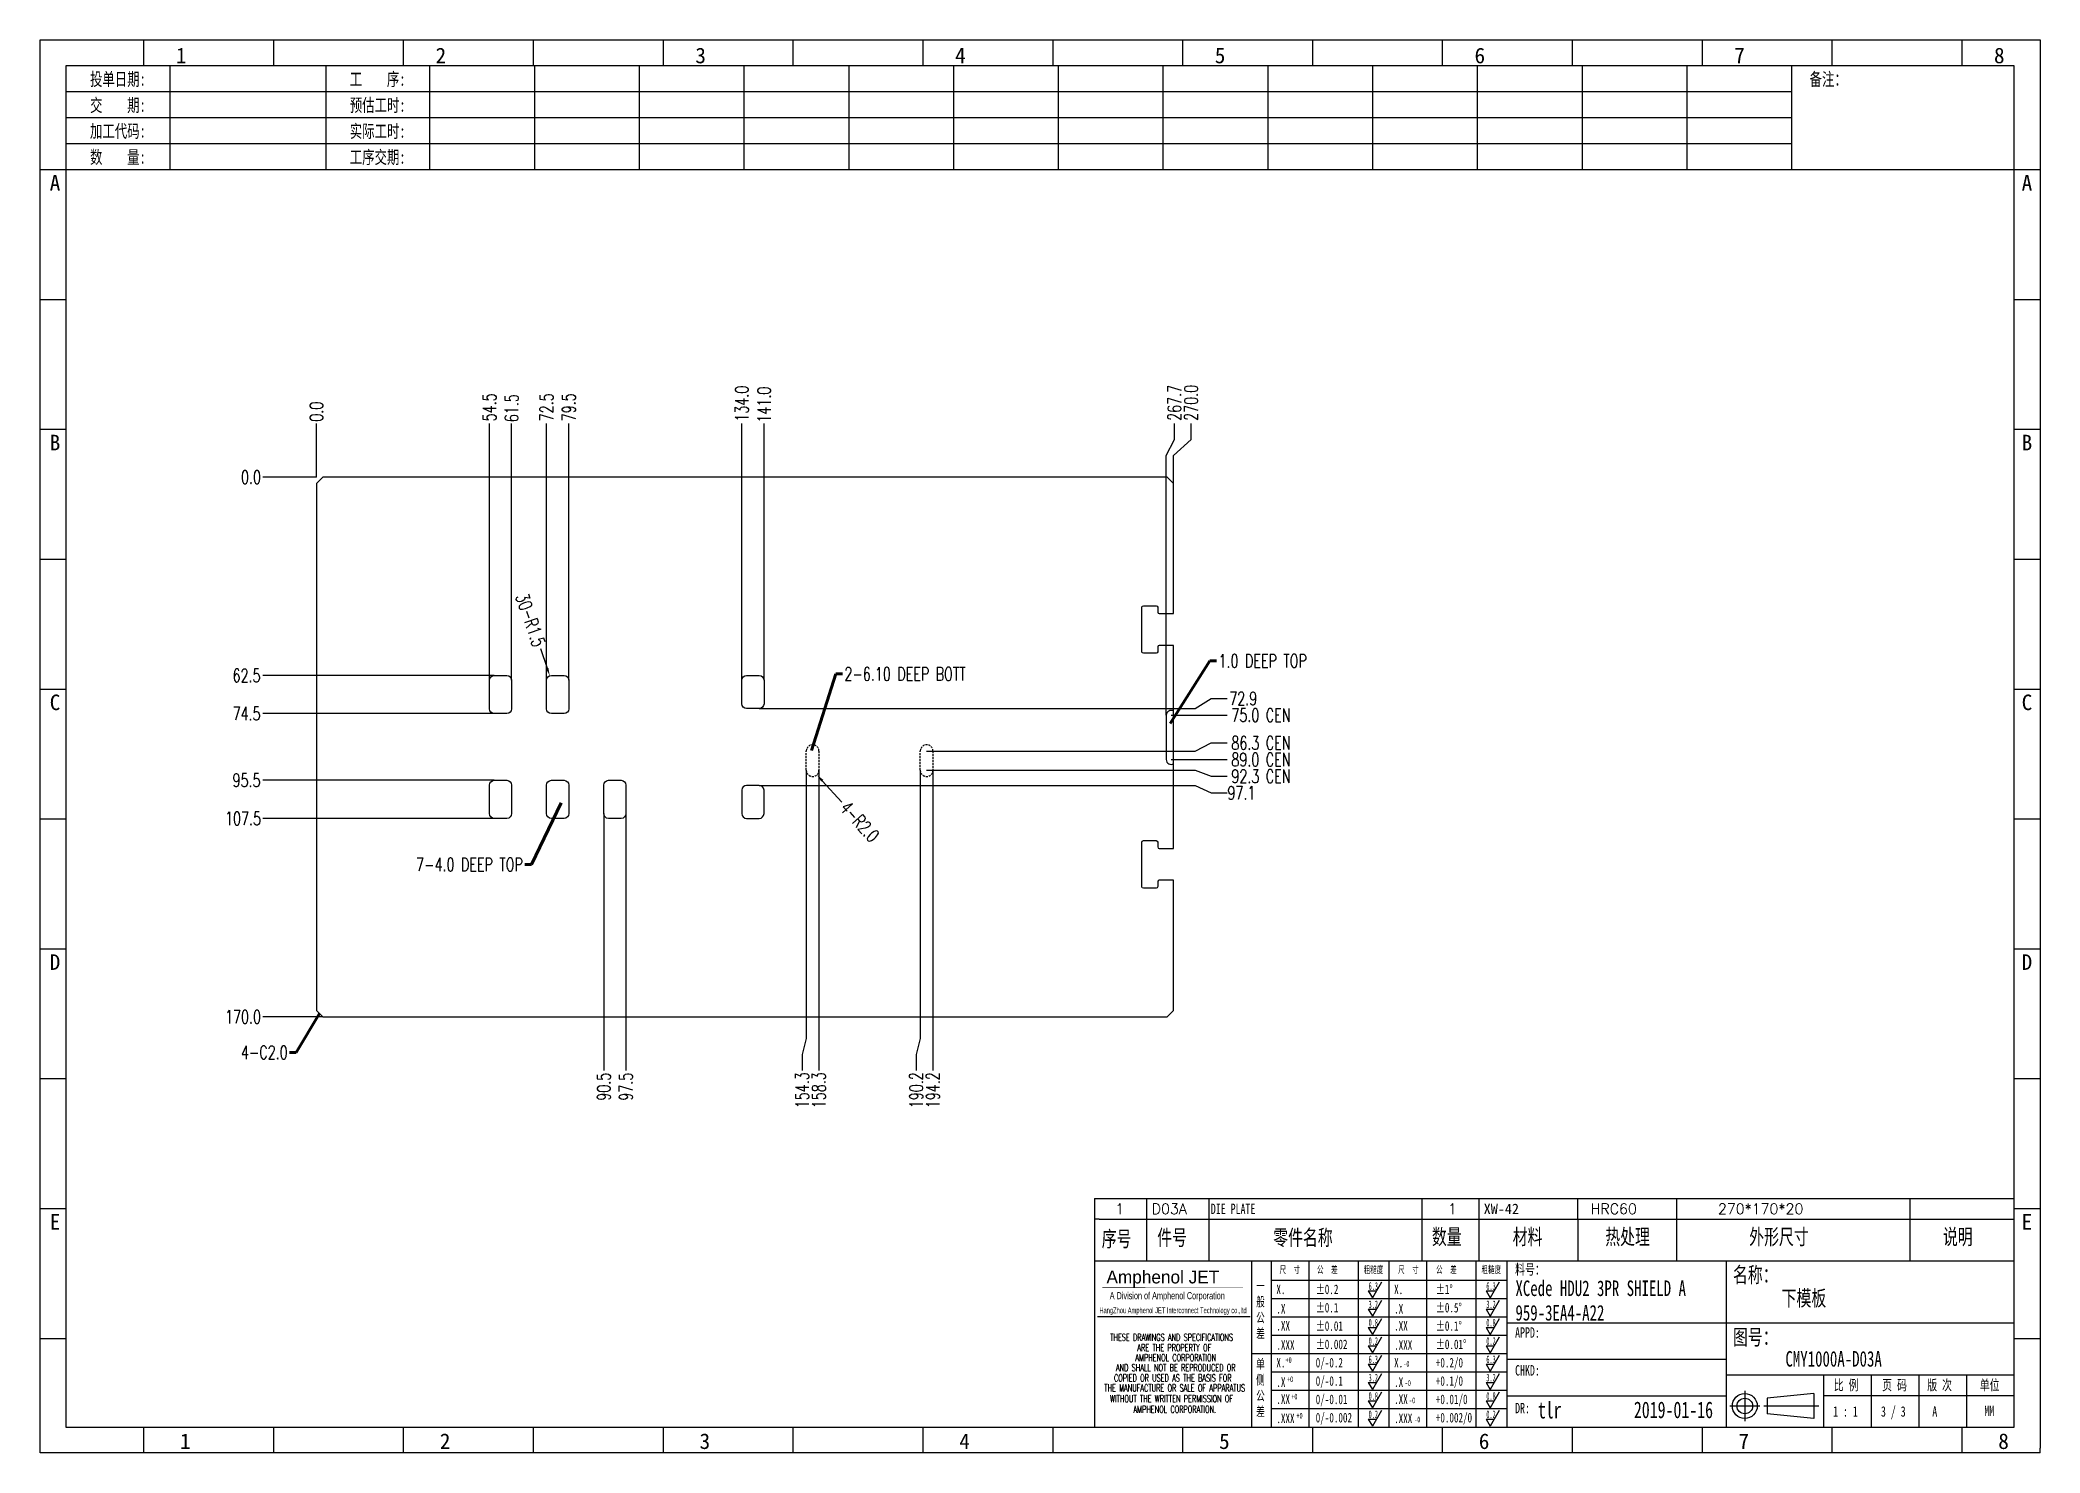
# Model space of a CAD drawing. Header units: millimetres. Extents: x -2852 to 5627, y -2271 to 1849.
# Drawn here: x 2876 to 3506, y -1737 to -1292 of the extents above; entities that cross this region are included whole.
import ezdxf
from ezdxf.enums import TextEntityAlignment as Align

# ---------------------------------------------------------------- set-up
doc = ezdxf.new("R2010")
doc.units = ezdxf.units.MM
doc.header["$PDSIZE"] = 3
doc.linetypes.add('DASHED', pattern=[19.05, 12.7, -6.35])
doc.linetypes.add('DASHED2', pattern=[9.525, 6.35, -3.175])
for name, color, linetype in [('1', 7, 'Continuous'), ('11', 4, 'DASHED2'), ('41', 1, 'Continuous'), ('D03', 7, 'Continuous'), ('D031', 217, 'Continuous')]:
    doc.layers.add(name, color=color, linetype=linetype)
doc.styles.add('CH', font='仿宋_GB2312_0.ttf')
doc.styles.add('jet02', font='simplex.shx', dxfattribs={"width": 0.7})
doc.styles.add('SIMPLEX', font='SIMPLEX')
doc.styles.get("Standard").update_dxf_attribs({"font": '仿宋_GB2312_0.ttf', "width": 0.7})
doc.styles.add('TEXTSTYLE_1', font='TRIUMB.TTF')
doc.styles.add('TEXTSTYLE_2', font='TRIUM.TTF')
doc.styles.add('tk', font='', dxfattribs={"width": 0.7})
doc.styles.add('tk 2', font='仿宋_GB2312_0.ttf', dxfattribs={"width": 0.65})
doc.styles.add('tk 4', font='simplex.shx', dxfattribs={"width": 0.65, "bigfont": 'bigfont.shx'})
doc.styles.get('tk').set_extended_font_data('NSimSun')
doc.dimstyles.new('jet02', dxfattribs={"dimtxt": 3.5, "dimasz": 2.1, "dimexe": 1, "dimexo": 0, "dimgap": 0.5, "dimtad": 0, "dimtoh": 1, "dimdec": 3, "dimzin": 9, "dimdsep": 46, "dimtxsty": 'jet02', "dimcen": 0, "dimclrt": 256, "dimazin": 2, "dimtfac": 1, "dimtdec": 3, "dimtofl": 0, "dimtmove": 0, "dimatfit": 1, "dimfxl": 0, "dimarcsym": 0})

msp = doc.modelspace()

# ---------------------------------------------------------------- texts
at = {"layer": '11', "ltscale": 0.05, "insert": (3129.3965, -1491.2992), "char_height": 4.2, "attachment_point": 4, "style": 'jet02'}
msp.add_mtext('2-6.10 DEEP BOTT', dxfattribs=at)
at = {"layer": '41', "color": 3, "ltscale": 0.05, "insert": (3247.2135, -1487.1918), "char_height": 4.2, "attachment_point": 4, "style": 'jet02'}
msp.add_mtext('1.0 DEEP TOP', dxfattribs=at)
at = {"layer": '41', "ltscale": 0.05, "char_height": 4.2, "attachment_point": 6, "style": 'jet02'}
for s, insert in [('7-4.0 DEEP TOP', (3028.0981, -1551.3127)), ('4-C2.0', (2954.0101, -1610.4908))]:
    msp.add_mtext(s, dxfattribs=dict(at, insert=insert))

# ---------------------------------------------------------------- blocks, each defined once
blk = doc.blocks.new('A3-N')
at = {"layer": '1', "color": 1}
for p, q in [((0, 0), (0, 296.73)), ((0, 296.73), (420, 296.73)), ((21.82, 291.27), (21.82, 296.73)), ((49.09, 291.27), (49.09, 296.73)), ((76.36, 291.27), (76.36, 296.73)), ((103.64, 291.27), (103.64, 296.73)), ((103.64, 291.27), (103.64, 296.73)), ((103.64, 291.27), (103.64, 296.73)), ((130.91, 291.27), (130.91, 296.73)), ((158.18, 291.27), (158.18, 296.73)), ((185.45, 291.27), (185.45, 296.73)), ((212.73, 291.27), (212.73, 296.73)), ((240, 291.27), (240, 296.73)), ((267.27, 291.27), (267.27, 296.73)), ((294.55, 291.27), (294.55, 296.73)), ((321.82, 291.27), (321.82, 296.73)), ((349.09, 291.27), (349.09, 296.73)), ((376.36, 291.27), (376.36, 296.73)), ((403.64, 291.27), (403.64, 296.73)), ((420, 296.73), (420, 1)), ((5.45, 269.45), (0, 269.45)), ((420, 269.45), (414.55, 269.45)), ((5.45, 242.18), (0, 242.18)), ((420, 242.18), (414.55, 242.18)), ((5.45, 214.91), (0, 214.91)), ((420, 214.91), (414.55, 214.91)), ((5.45, 187.64), (0, 187.64)), ((420, 187.64), (414.55, 187.64)), ((5.45, 160.36), (0, 160.36)), ((420, 160.36), (414.55, 160.36)), ((5.45, 133.09), (0, 133.09)), ((420, 133.09), (414.55, 133.09)), ((5.45, 105.82), (0, 105.82)), ((420, 105.82), (414.55, 105.82)), ((5.45, 78.55), (0, 78.55)), ((420, 78.55), (414.55, 78.55)), ((5.45, 51.27), (0, 51.27)), ((420, 51.27), (414.55, 51.27)), ((222.45, 49.09), (221.45, 49.09)), ((221.45, 49.09), (221.45, 40.36)), ((222.45, 49.09), (414.55, 49.09)), ((232.36, 49.09), (232.36, 40.36)), ((245.45, 49.09), (245.45, 40.36)), ((290.18, 49.09), (290.18, 40.36)), ((302.18, 49.09), (302.18, 40.36)), ((322.91, 49.09), (322.91, 40.36)), ((343.64, 49.09), (343.64, 40.36)), ((392.73, 40.36), (392.73, 49.09)), ((258.55, 40.36), (258.55, 5.44)), ((266.45, 40.36), (266.45, 5.44)), ((276.78, 40.36), (276.78, 5.45)), ((291.18, 40.36), (291.18, 5.45)), ((301.51, 40.37), (301.51, 5.46)), ((308.01, 40.36), (308.01, 5.45)), ((354.09, 40.36), (354.09, 5.45)), ((308.01, 32.39), (258.55, 32.39)), ((308.01, 28.54), (258.55, 28.54)), ((414.55, 27.27), (308.01, 27.27)), ((5.45, 24), (0, 24)), ((308.01, 24.69), (258.55, 24.69)), ((420, 24), (414.55, 24)), ((308.01, 16.99), (258.55, 16.99)), ((354.09, 19.63), (308.01, 19.63)), ((308.01, 13.14), (258.55, 13.14)), ((414.55, 16.36), (354.09, 16.36)), ((374.55, 16.36), (374.55, 5.45)), ((384.55, 16.36), (384.55, 5.45)), ((394.55, 16.36), (394.55, 5.45)), ((404.55, 16.36), (404.55, 5.45)), ((308.01, 9.29), (258.55, 9.29)), ((308.01, 11.99), (354.09, 11.99)), ((372.51, 12.49), (362.69, 11.5)), ((362.69, 11.5), (362.69, 8.23)), ((372.51, 12.49), (372.51, 7.25)), ((414.55, 12), (374.55, 12)), ((21.82, 0), (21.82, 5.45)), ((49.09, 0), (49.09, 5.45)), ((76.36, 0), (76.36, 5.45)), ((103.64, 0), (103.64, 5.45)), ((130.91, 0), (130.91, 5.45)), ((158.18, 0), (158.18, 5.45)), ((185.45, 0), (185.45, 5.45)), ((212.73, 0), (212.73, 5.45)), ((240, 0), (240, 5.45)), ((267.27, 0), (267.27, 5.45)), ((294.55, 0), (294.55, 5.45)), ((321.82, 0), (321.82, 5.45)), ((349.09, 0), (349.09, 5.45)), ((372.51, 7.25), (362.69, 8.23)), ((376.36, 0), (376.36, 5.45)), ((403.64, 0), (403.64, 5.45)), ((1, 0), (0, 0)), ((420, 0), (1, 0)), ((420, 0), (420, 1))]:
    blk.add_line(p, q, dxfattribs=at)
at = {"layer": '1'}
for p, q in [((414.55, 278.18), (414.55, 284.73)), ((221.45, 40.36), (221.45, 5.45)), ((221.45, 40.36), (414.55, 40.36)), ((221.45, 40.36), (414.55, 40.36)), ((254.41, 40.36), (254.41, 5.45)), ((283.28, 40.36), (283.28, 5.45)), ((308.01, 36.24), (258.55, 36.24)), ((222.08, 28.67), (254.12, 28.67)), ((308.01, 20.84), (254.41, 20.84))]:
    blk.add_line(p, q, dxfattribs=at)
at = {"layer": '1', "color": 1, "ltscale": 0.05}
for p, q in [((278.93, 34.04), (279.79, 32.56)), ((278.93, 34.04), (280.65, 34.04)), ((281.68, 35.84), (279.79, 32.56)), ((303.66, 34.05), (304.52, 32.56)), ((303.66, 34.05), (305.38, 34.05)), ((306.41, 35.84), (304.52, 32.56)), ((278.93, 30.19), (279.79, 28.71)), ((278.93, 30.19), (280.65, 30.19)), ((281.68, 31.99), (279.79, 28.71)), ((303.66, 30.2), (305.38, 30.2)), ((303.66, 30.2), (304.52, 28.71)), ((306.41, 31.99), (304.52, 28.71)), ((278.93, 26.34), (279.79, 24.86)), ((278.93, 26.34), (280.65, 26.34)), ((281.68, 28.14), (279.79, 24.86)), ((303.66, 26.35), (304.52, 24.86)), ((303.66, 26.35), (305.38, 26.35)), ((306.41, 28.14), (304.52, 24.86)), ((278.93, 22.49), (280.65, 22.49)), ((278.93, 22.49), (279.79, 21.01)), ((281.68, 24.29), (279.79, 21.01)), ((303.66, 22.5), (305.38, 22.5)), ((303.66, 22.5), (304.52, 21.01)), ((306.41, 24.29), (304.52, 21.01)), ((278.93, 18.66), (279.79, 17.17)), ((278.93, 18.66), (280.65, 18.66)), ((281.68, 20.45), (279.79, 17.17)), ((303.66, 18.66), (304.52, 17.18)), ((303.66, 18.66), (305.38, 18.66)), ((306.41, 20.46), (304.52, 17.18)), ((278.93, 14.81), (280.65, 14.81)), ((278.93, 14.81), (279.79, 13.32)), ((281.68, 16.6), (279.79, 13.32)), ((281.68, 12.75), (279.79, 9.47)), ((303.66, 14.81), (305.38, 14.81)), ((303.66, 14.81), (304.52, 13.33)), ((306.41, 16.61), (304.52, 13.33)), ((306.41, 12.76), (304.52, 9.48)), ((278.93, 10.96), (279.79, 9.47)), ((278.93, 10.96), (280.65, 10.96)), ((281.68, 8.9), (279.79, 5.62)), ((303.66, 10.96), (304.52, 9.48)), ((303.66, 10.96), (305.38, 10.96)), ((306.41, 8.91), (304.52, 5.63)), ((278.93, 7.11), (279.79, 5.62)), ((278.93, 7.11), (280.65, 7.11)), ((303.66, 7.11), (305.38, 7.11)), ((303.66, 7.11), (304.52, 5.63))]:
    blk.add_line(p, q, dxfattribs=at)
at = {"layer": '1', "color": 1, "ltscale": 0.1}
for p, q in [((358.01, 13.02), (358.01, 6.71)), ((354.86, 9.87), (361.17, 9.87)), ((362.03, 9.87), (373.54, 9.87))]:
    blk.add_line(p, q, dxfattribs=at)
at = {"layer": '1'}
blk.add_lwpolyline([(221.45, 5.45), (414.55, 5.45), (414.55, 291.27), (5.45, 291.27), (5.45, 5.45), (414.55, 5.45)], dxfattribs=at)
at = {"layer": '1', "color": 7, "linetype": 'Continuous', "const_width": 0.123}
blk.add_lwpolyline([(223.11, 34.74), (252.6, 34.76)], dxfattribs=at)
at = {"layer": '1', "color": 1}
for radius in [2.62, 1.64]:
    blk.add_circle((358.01, 9.87), radius, dxfattribs=at)
at = {"layer": '41'}
for p, q in [((27.27, 291.27), (27.27, 269.45)), ((60, 291.27), (60, 269.45)), ((81.82, 291.27), (81.82, 269.45)), ((103.82, 291.27), (103.82, 269.45)), ((125.82, 291.27), (125.82, 269.45)), ((147.82, 291.27), (147.82, 269.45)), ((169.82, 291.27), (169.82, 269.45)), ((191.82, 291.27), (191.82, 269.45)), ((213.82, 291.27), (213.82, 269.45)), ((235.82, 291.27), (235.82, 269.45)), ((257.82, 291.27), (257.82, 269.45)), ((279.82, 291.27), (279.82, 269.45)), ((301.82, 291.27), (301.82, 269.45)), ((323.82, 291.27), (323.82, 269.45)), ((345.82, 291.27), (345.82, 269.45)), ((367.82, 291.27), (367.82, 269.45)), ((367.82, 285.82), (5.45, 285.82)), ((367.82, 280.36), (5.45, 280.36)), ((367.82, 274.91), (5.45, 274.91)), ((414.55, 269.45), (5.45, 269.45))]:
    blk.add_line(p, q, dxfattribs=at)
at = {"layer": '1', "color": 1}
for s, p in [('1', (29.64, 295.11)), ('2', (84.18, 295.11)), ('3', (138.73, 295.11)), ('4', (193.27, 295.11)), ('5', (247.82, 295.11)), ('6', (302.36, 295.11)), ('7', (356.91, 295.11)), ('8', (411.45, 295.11)), ('1', (30.53, 4.11)), ('2', (85.08, 4.11)), ('3', (139.62, 4.11)), ('4', (194.17, 4.11)), ('5', (248.72, 4.11)), ('6', (303.26, 4.11)), ('7', (357.81, 4.11)), ('8', (412.35, 4.11))]:
    blk.add_text(s, height=3.27, dxfattribs=at).set_placement(p, align=Align.TOP_CENTER)
at = {"layer": '1', "style": 'tk', "width": 0.7}
for s, p in [('投单日期:', (16.36, 288.55)), ('工    序:', (70.91, 288.55)), ('备注：', (375.51, 288.55)), ('交    期:', (16.36, 283.09)), ('预估工时:', (70.91, 283.09)), ('加工代码:', (16.36, 277.64)), ('实际工时:', (70.91, 277.64)), ('数    量:', (16.36, 272.18)), ('工序交期:', (70.91, 272.18))]:
    blk.add_text(s, height=2.727, dxfattribs=at).set_placement(p, align=Align.MIDDLE)
at = {"layer": '1', "color": 1}
for s, p in [('A', (2.04, 268.36)), ('B', (2.04, 213.82)), ('C', (2.04, 159.27)), ('D', (2.04, 104.73)), ('E', (2.04, 50.18))]:
    blk.add_text(s, height=3.27, dxfattribs=at).set_placement(p, align=Align.TOP_LEFT)
for s, p in [('A', (418.37, 268.36)), ('B', (418.37, 213.82)), ('C', (418.37, 159.27)), ('D', (418.37, 104.73)), ('E', (418.37, 50.18))]:
    blk.add_text(s, height=3.27, dxfattribs=at).set_placement(p, align=Align.TOP_RIGHT)
at = {"layer": '1', "color": 1, "style": 'tk 2', "width": 0.7}
for s, height, p in [('序号', 3.273, (222.96, 43.34)), ('件号', 3.273, (234.62, 43.61)), ('零件名称', 3.273, (258.97, 43.61)), ('数量', 3.273, (292.3, 43.78)), ('材料', 3.273, (309.27, 43.78)), ('热处理', 3.273, (328.71, 43.78)), ('外形尺寸', 3.273, (358.94, 43.78)), ('说明', 3.273, (399.61, 43.78)), ('料号：', 2.182, (309.77, 37.46)), ('名称：', 3.273, (355.52, 35.79)), ('图号：', 3.273, (355.52, 22.7)), ('比 例', 2.182, (376.69, 13.18)), ('页 码', 2.182, (386.85, 13.18)), ('版 次', 2.182, (396.31, 13.18)), ('单位', 2.182, (407.35, 13.18))]:
    blk.add_text(s, height=height, dxfattribs=at).set_placement(p)
at = {"layer": '1', "color": 7, "linetype": 'Continuous', "style": 'TEXTSTYLE_1'}
blk.add_text('Amphenol JET', height=2.7, dxfattribs=at).set_placement((223.96, 35.61))
at = {"layer": '1', "color": 7, "linetype": 'Continuous'}
for s, height, style, width, p in [('A Division of Amphenol Corporation', 1.5, 'TEXTSTYLE_2', 0.7, (224.64, 32.29)), ('HangZhou Amphenol JET Interconnect Technology co.,ltd ', 1.2, 'TEXTSTYLE_2', 0.6, (222.47, 29.36)), ('THESE DRAWINGS AND SPECIFICATIONS', 1.5, 'tk 4', 0.6, (224.73, 23.52)), ('ARE THE PROPERTY OF', 1.5, 'tk 4', 0.6, (230.45, 21.35)), ('AND SHALL NOT BE REPRODUCED OR', 1.5, 'tk 4', 0.6, (225.95, 17.17)), ('AMPHENOL CORPORATION', 1.5, 'tk 4', 0.6, (230.04, 19.27)), ('THE MANUFACTURE OR SALE OF APPARATUS', 1.5, 'tk 4', 0.6, (223.5, 12.92)), ('COPIED OR USED AS THE BASIS FOR', 1.5, 'tk 4', 0.6, (225.54, 15.02)), ('WITHOUT THE WRITTEN PERMISSION OF', 1.5, 'tk 4', 0.6, (224.73, 10.67)), ('AMPHENOL CORPORATION.', 1.5, 'tk 4', 0.6, (229.63, 8.4))]:
    blk.add_text(s, height=height, dxfattribs=dict(at, style=style, width=width)).set_placement(p)
at = {"layer": '1', "color": 1, "style": 'tk 2', "width": 0.7}
for s, p in [('X.', (259.64, 34.37)), ('%%P0.2', (267.9, 34.37)), ('X.', (284.37, 34.37)), ('%%P1%%D', (293.12, 34.37)), ('.X', (259.64, 30.28)), ('%%P0.1', (267.9, 30.52)), ('.X', (284.37, 30.28)), ('%%P0.5%%D', (293.12, 30.52)), ('.XX', (259.64, 26.71)), ('%%P0.01', (267.9, 26.67)), ('.XX', (284.37, 26.71)), ('%%P0.1%%D', (293.12, 26.67)), ('.XXX', (259.64, 22.68)), ('%%P0.002', (267.9, 22.82)), ('.XXX', (284.37, 22.68)), ('%%P0.01%%D', (293.12, 22.82)), ('X.', (259.64, 18.97)), ('0/-0.2', (267.9, 18.97)), ('X.', (284.37, 18.97)), ('+0.2/0', (293.12, 18.97)), ('.X', (259.64, 14.88)), ('0/-0.1', (267.9, 15.12)), ('.X', (284.37, 14.88)), ('+0.1/0', (293.12, 15.12)), ('.XX', (259.64, 11.31)), ('0/-0.01', (267.9, 11.27)), ('0/-0.002', (267.9, 7.42)), ('.XX', (284.37, 11.31)), ('+0.01/0', (293.12, 11.27)), ('+0.002/0', (293.12, 7.42)), ('.XXX', (259.64, 7.28)), ('.XXX', (284.37, 7.28))]:
    blk.add_text(s, height=2, dxfattribs=at).set_placement(p, align=Align.MIDDLE_LEFT)
at = {"layer": '1', "color": 1, "ltscale": 0.05, "style": 'tk 2', "width": 0.5}
for s, p in [('6.3', (279.01, 34.26)), ('6.3', (303.74, 34.27)), ('3.2', (279.01, 30.41)), ('3.2', (303.74, 30.42)), ('0.8', (279.01, 26.56)), ('0.8', (303.74, 26.57)), ('0.2', (279.01, 22.71)), ('0.2', (303.74, 22.72)), ('6.3', (279.01, 18.87)), ('6.3', (303.74, 18.88)), ('3.2', (279.01, 15.02)), ('0.8', (279.01, 11.17)), ('3.2', (303.74, 15.03)), ('0.8', (303.74, 11.18)), ('0.2', (279.01, 7.32)), ('0.2', (303.74, 7.33))]:
    blk.add_text(s, height=1.6, dxfattribs=at).set_placement(p)
at = {"layer": '1', "style": 'tk 2', "width": 0.7}
for s, p in [('APPD:', (309.77, 24.21)), ('CHKD:', (309.77, 16.27)), ('DR:', (309.77, 8.35))]:
    blk.add_text(s, height=2.182, dxfattribs=at).set_placement(p)
at = {"layer": '1', "color": 7, "style": 'tk 2', "width": 0.7}
blk.add_text('MM', height=2.182, dxfattribs=at).set_placement((408.31, 7.75))
at = {"layer": '1', "color": 1, "ltscale": 0.05, "char_height": 1.5, "width": 6.3627, "attachment_point": 1, "style": 'tk 2'}
for s, insert in [('尺  寸', (260.31, 39.25)), ('公  差', (268.17, 39.25)), ('粗糙度', (277.98, 39.25)), ('尺  寸', (285.2, 39.25)), ('公  差', (293.18, 39.25)), ('粗糙度', (302.71, 39.26))]:
    blk.add_mtext(s, dxfattribs=dict(at, insert=insert))
at = {"layer": '1', "ltscale": 0.05, "char_height": 2, "width": 2.5195, "attachment_point": 1, "style": 'tk 2'}
for s, insert in [('一般公差', (255.39, 36.11)), ('单侧公差', (255.39, 19.71))]:
    blk.add_mtext(s, dxfattribs=dict(at, insert=insert))
at = {"layer": '1', "color": 1, "ltscale": 0.05, "char_height": 1.2, "width": 5.1396, "attachment_point": 1, "line_spacing_factor": 0.8, "style": 'tk 2'}
for s, insert in [('+0', (261.58, 20.13)), ('-0', (286.31, 19.33)), ('+0', (261.88, 16.09)), ('-0', (286.61, 15.29)), ('+0', (262.79, 12.45)), ('+0', (263.87, 8.44)), ('-0', (287.51, 11.65)), ('-0', (288.59, 7.64))]:
    blk.add_mtext(s, dxfattribs=dict(at, insert=insert))
at = {"layer": '1', "style": 'tk 2', "width": 0.7}
for tag, p in [('PATR-NO1', (309.84, 32.96)), ('TITLE', (365.74, 30.9)), ('PATR-NO2', (309.84, 27.81)), ('DWG-NO:', (366.54, 18.14))]:
    blk.add_attdef(tag, p, '', height=3.27, dxfattribs=at)
at = {"layer": '1', "color": 1, "style": 'tk 2', "width": 0.7}
for tag, p in [('DRAW', (314.55, 7.27)), ('DATE', (334.72, 7.32))]:
    blk.add_attdef(tag, p, '', height=3.49, dxfattribs=at)
at = {"layer": '1', "style": 'tk 2', "width": 0.7}
for tag, p in [('SCALE', (376.55, 8.73)), ('SHEET', (386.6, 8.72)), ('REV', (397.38, 8.73))]:
    blk.add_attdef(tag, text='', height=2.18, dxfattribs=at).set_placement(p, align=Align.MIDDLE_LEFT)
blk = doc.blocks.new('FB3')
at = {"layer": '1', "color": 1}
for p, q in [((0, 4.36), (193.09, 4.36)), ((0, 4.36), (0, 0)), ((10.91, 4.36), (10.91, 0)), ((24, 4.36), (24, 0)), ((68.73, 4.36), (68.73, 0)), ((80.73, 4.36), (80.73, 0)), ((101.45, 4.36), (101.45, 0)), ((122.18, 4.36), (122.18, 0)), ((171.27, 0), (171.27, 4.36))]:
    blk.add_line(p, q, dxfattribs=at)
at = {"layer": '1'}
for tag, style, p in [('ITEM', 'SIMPLEX', (4.36, 2.18)), ('PARTNO', 'SIMPLEX', (12, 2.18)), ('QTY', 'SIMPLEX', (74.18, 2.18)), ('MATL', 'CH', (81.72, 2.18)), ('FINISH', 'SIMPLEX', (104.17, 2.18)), ('SPEC', 'SIMPLEX', (130.91, 2.18)), ('REMARK', 'SIMPLEX', (174.06, 2.18))]:
    blk.add_attdef(tag, text='', height=2.18, dxfattribs=dict(at, style=style)).set_placement(p, align=Align.MIDDLE_LEFT)
at = {"layer": '1', "style": 'tk', "width": 0.7}
blk.add_attdef('DIE', text='', height=2.18, dxfattribs=at).set_placement((24.43, 2.18), align=Align.MIDDLE_LEFT)
blk = doc.blocks.new('*D4916')
at = {"layer": '41'}
blk.add_line((328.71, 1699.38), (322.56, 1706.09), dxfattribs=at)
at = {"layer": '41', "ltscale": 0.05}
blk.add_solid([(322.87, 1706.38), (322.25, 1705.81), (320.86, 1707.95)], dxfattribs=at)
at = {"layer": 'Defpoints', "color": 0, "ltscale": 0.05}
for p in [(319.51, 1709.43), (320.86, 1707.95)]:
    blk.add_point(p, dxfattribs=at)
at = {"layer": '41', "ltscale": 0.05, "insert": (334.36, 1693.2), "char_height": 4.2, "attachment_point": 5, "rotation": 312.46947, "style": 'jet02'}
blk.add_mtext('4-R2.0', dxfattribs=at)
blk = doc.blocks.new('*D4917')
at = {"layer": '41'}
blk.add_line((233.76, 1747.72), (235.9, 1741.53), dxfattribs=at)
at = {"layer": '41', "ltscale": 0.05}
blk.add_solid([(235.5, 1741.39), (236.29, 1741.66), (236.72, 1739.15)], dxfattribs=at)
at = {"layer": 'Defpoints', "color": 0, "ltscale": 0.05}
for p in [(236.72, 1739.15), (237.21, 1737.73)]:
    blk.add_point(p, dxfattribs=at)
at = {"layer": '41', "ltscale": 0.05, "insert": (230.65, 1756.68), "char_height": 4.2, "attachment_point": 5, "rotation": 289.08893, "style": 'jet02'}
blk.add_mtext('30-R1.5', dxfattribs=at)
blk = doc.blocks.new('*D4918')
at = {"layer": '41', "ltscale": 0.05}
blk.add_line((163.21, 1801.73), (146.29, 1801.73), dxfattribs=at)
at = {"layer": 'Defpoints', "color": 0, "ltscale": 0.05}
for p in [(146.29, 1801.73), (163.21, 1801.73), (163.21, 1801.73)]:
    blk.add_point(p, dxfattribs=at)
at = {"layer": '41', "ltscale": 0.05, "insert": (142.61, 1801.73), "char_height": 4.2, "attachment_point": 5, "style": 'jet02'}
blk.add_mtext('0.0', dxfattribs=at)
blk = doc.blocks.new('*D4919')
at = {"layer": '41', "ltscale": 0.05}
blk.add_line((165.21, 1631.73), (146.29, 1631.73), dxfattribs=at)
at = {"layer": 'Defpoints', "color": 0, "ltscale": 0.05}
for p in [(163.21, 1801.73), (146.29, 1631.73), (165.21, 1631.73)]:
    blk.add_point(p, dxfattribs=at)
at = {"layer": '41', "ltscale": 0.05, "insert": (140.09, 1631.73), "char_height": 4.2, "attachment_point": 5, "style": 'jet02'}
blk.add_mtext('170.0', dxfattribs=at)
blk = doc.blocks.new('*D4920')
at = {"layer": '41', "ltscale": 0.05}
blk.add_line((219.21, 1694.23), (146.29, 1694.23), dxfattribs=at)
at = {"layer": 'Defpoints', "color": 0, "ltscale": 0.05}
for p in [(163.21, 1801.73), (146.29, 1694.23), (219.21, 1694.23)]:
    blk.add_point(p, dxfattribs=at)
at = {"layer": '41', "ltscale": 0.05, "insert": (140.09, 1694.23), "char_height": 4.2, "attachment_point": 5, "style": 'jet02'}
blk.add_mtext('107.5', dxfattribs=at)
blk = doc.blocks.new('*D4921')
at = {"layer": '41', "ltscale": 0.05}
blk.add_line((219.21, 1706.23), (146.29, 1706.23), dxfattribs=at)
at = {"layer": 'Defpoints', "color": 0, "ltscale": 0.05}
for p in [(163.21, 1801.73), (146.29, 1706.23), (219.21, 1706.23)]:
    blk.add_point(p, dxfattribs=at)
at = {"layer": '41', "ltscale": 0.05, "insert": (141.21, 1706.23), "char_height": 4.2, "attachment_point": 5, "style": 'jet02'}
blk.add_mtext('95.5', dxfattribs=at)
blk = doc.blocks.new('*D4922')
at = {"layer": '41', "ltscale": 0.05}
blk.add_line((219.21, 1727.23), (146.29, 1727.23), dxfattribs=at)
at = {"layer": 'Defpoints', "color": 0, "ltscale": 0.05}
for p in [(163.21, 1801.73), (146.29, 1727.23), (219.21, 1727.23)]:
    blk.add_point(p, dxfattribs=at)
at = {"layer": '41', "ltscale": 0.05, "insert": (141.21, 1727.23), "char_height": 4.2, "attachment_point": 5, "style": 'jet02'}
blk.add_mtext('74.5', dxfattribs=at)
blk = doc.blocks.new('*D4923')
at = {"layer": '41', "ltscale": 0.05}
blk.add_line((219.21, 1739.23), (146.29, 1739.23), dxfattribs=at)
at = {"layer": 'Defpoints', "color": 0, "ltscale": 0.05}
for p in [(163.21, 1801.73), (146.29, 1739.23), (219.21, 1739.23)]:
    blk.add_point(p, dxfattribs=at)
at = {"layer": '41', "ltscale": 0.05, "insert": (141.21, 1739.23), "char_height": 4.2, "attachment_point": 5, "style": 'jet02'}
blk.add_mtext('62.5', dxfattribs=at)
blk = doc.blocks.new('*D4924')
at = {"layer": '41', "ltscale": 0.05}
for p, q in [((302.71, 1704.63), (440.06, 1704.63)), ((440.06, 1704.63), (445.1, 1702.23)), ((445.1, 1702.23), (450.14, 1702.23))]:
    blk.add_line(p, q, dxfattribs=at)
at = {"layer": 'Defpoints', "color": 0, "ltscale": 0.05}
for p in [(163.21, 1801.73), (302.71, 1704.63), (450.14, 1702.23)]:
    blk.add_point(p, dxfattribs=at)
at = {"layer": '41', "ltscale": 0.05, "insert": (454.59, 1702.23), "char_height": 4.2, "attachment_point": 5, "style": 'jet02'}
blk.add_mtext('97.1', dxfattribs=at)
blk = doc.blocks.new('*D4925')
at = {"layer": '41', "ltscale": 0.05}
for p, q in [((355.43, 1709.43), (440.06, 1709.43)), ((440.06, 1709.43), (445.1, 1707.48)), ((445.1, 1707.48), (450.14, 1707.48))]:
    blk.add_line(p, q, dxfattribs=at)
at = {"layer": 'Defpoints', "color": 0, "ltscale": 0.05}
for p in [(163.21, 1801.73), (355.43, 1709.43), (450.14, 1707.48)]:
    blk.add_point(p, dxfattribs=at)
at = {"layer": '41', "ltscale": 0.05, "insert": (460.75, 1707.48), "char_height": 4.2, "attachment_point": 5, "style": 'jet02'}
blk.add_mtext('92.3{\\C1; CEN }', dxfattribs=at)
blk = doc.blocks.new('*D4926')
at = {"layer": '41', "ltscale": 0.05}
blk.add_line((432.41, 1712.73), (450.14, 1712.73), dxfattribs=at)
at = {"layer": 'Defpoints', "color": 0, "ltscale": 0.05}
for p in [(163.21, 1801.73), (432.41, 1712.73), (450.14, 1712.73)]:
    blk.add_point(p, dxfattribs=at)
at = {"layer": '41', "ltscale": 0.05, "insert": (460.75, 1712.73), "char_height": 4.2, "attachment_point": 5, "style": 'jet02'}
blk.add_mtext('89.0{\\C1; CEN }', dxfattribs=at)
blk = doc.blocks.new('*D4927')
at = {"layer": '41', "ltscale": 0.05}
for p, q in [((355.43, 1715.43), (440.06, 1715.43)), ((440.06, 1715.43), (445.1, 1717.98)), ((445.1, 1717.98), (450.14, 1717.98))]:
    blk.add_line(p, q, dxfattribs=at)
at = {"layer": 'Defpoints', "color": 0, "ltscale": 0.05}
for p in [(163.21, 1801.73), (355.43, 1715.43), (450.14, 1717.98)]:
    blk.add_point(p, dxfattribs=at)
at = {"layer": '41', "ltscale": 0.05, "insert": (460.75, 1717.98), "char_height": 4.2, "attachment_point": 5, "style": 'jet02'}
blk.add_mtext('86.3{\\C1; CEN }', dxfattribs=at)
blk = doc.blocks.new('*D4928')
at = {"layer": '41', "ltscale": 0.05}
blk.add_line((432.41, 1726.73), (450.14, 1726.73), dxfattribs=at)
at = {"layer": 'Defpoints', "color": 0, "ltscale": 0.05}
for p in [(163.21, 1801.73), (432.41, 1726.73), (450.14, 1726.73)]:
    blk.add_point(p, dxfattribs=at)
at = {"layer": '41', "ltscale": 0.05, "insert": (460.75, 1726.73), "char_height": 4.2, "attachment_point": 5, "style": 'jet02'}
blk.add_mtext('75.0{\\C1; CEN }', dxfattribs=at)
blk = doc.blocks.new('*D4929')
at = {"layer": '41', "ltscale": 0.05}
for p, q in [((302.71, 1728.83), (440.06, 1728.83)), ((440.06, 1728.83), (445.1, 1731.98)), ((445.1, 1731.98), (450.14, 1731.98))]:
    blk.add_line(p, q, dxfattribs=at)
at = {"layer": 'Defpoints', "color": 0, "ltscale": 0.05}
for p in [(163.21, 1801.73), (302.71, 1728.83), (450.14, 1731.98)]:
    blk.add_point(p, dxfattribs=at)
at = {"layer": '41', "ltscale": 0.05, "insert": (455.15, 1731.98), "char_height": 4.2, "attachment_point": 5, "style": 'jet02'}
blk.add_mtext('72.9', dxfattribs=at)
blk = doc.blocks.new('*D4930')
at = {"layer": '41', "ltscale": 0.05}
blk.add_line((163.21, 1801.73), (163.21, 1818.65), dxfattribs=at)
at = {"layer": 'Defpoints', "color": 0, "ltscale": 0.05}
for p in [(163.21, 1818.65), (163.21, 1801.73), (163.21, 1801.73)]:
    blk.add_point(p, dxfattribs=at)
at = {"layer": '41', "ltscale": 0.05, "insert": (163.21, 1822.33), "char_height": 4.2, "attachment_point": 5, "rotation": 90, "style": 'jet02'}
blk.add_mtext('0.0', dxfattribs=at)
blk = doc.blocks.new('*D4931')
at = {"layer": '41', "ltscale": 0.05}
blk.add_line((217.71, 1737.73), (217.71, 1818.65), dxfattribs=at)
at = {"layer": 'Defpoints', "color": 0, "ltscale": 0.05}
for p in [(217.71, 1818.65), (163.21, 1801.73), (217.71, 1737.73)]:
    blk.add_point(p, dxfattribs=at)
at = {"layer": '41', "ltscale": 0.05, "insert": (217.71, 1823.73), "char_height": 4.2, "attachment_point": 5, "rotation": 90, "style": 'jet02'}
blk.add_mtext('54.5', dxfattribs=at)
blk = doc.blocks.new('*D4932')
at = {"layer": '41', "ltscale": 0.05}
blk.add_line((224.71, 1737.73), (224.71, 1818.65), dxfattribs=at)
at = {"layer": 'Defpoints', "color": 0, "ltscale": 0.05}
for p in [(224.71, 1818.65), (163.21, 1801.73), (224.71, 1737.73)]:
    blk.add_point(p, dxfattribs=at)
at = {"layer": '41', "ltscale": 0.05, "insert": (224.71, 1823.45), "char_height": 4.2, "attachment_point": 5, "rotation": 90, "style": 'jet02'}
blk.add_mtext('61.5', dxfattribs=at)
blk = doc.blocks.new('*D4933')
at = {"layer": '41', "ltscale": 0.05}
blk.add_line((235.71, 1737.73), (235.71, 1818.65), dxfattribs=at)
at = {"layer": 'Defpoints', "color": 0, "ltscale": 0.05}
for p in [(235.71, 1818.65), (163.21, 1801.73), (235.71, 1737.73)]:
    blk.add_point(p, dxfattribs=at)
at = {"layer": '41', "ltscale": 0.05, "insert": (235.71, 1823.73), "char_height": 4.2, "attachment_point": 5, "rotation": 90, "style": 'jet02'}
blk.add_mtext('72.5', dxfattribs=at)
blk = doc.blocks.new('*D4934')
at = {"layer": '41', "ltscale": 0.05}
blk.add_line((242.71, 1737.73), (242.71, 1818.65), dxfattribs=at)
at = {"layer": 'Defpoints', "color": 0, "ltscale": 0.05}
for p in [(242.71, 1818.65), (163.21, 1801.73), (242.71, 1737.73)]:
    blk.add_point(p, dxfattribs=at)
at = {"layer": '41', "ltscale": 0.05, "insert": (242.71, 1823.73), "char_height": 4.2, "attachment_point": 5, "rotation": 90, "style": 'jet02'}
blk.add_mtext('79.5', dxfattribs=at)
blk = doc.blocks.new('*D4935')
at = {"layer": '41', "ltscale": 0.05}
blk.add_line((297.21, 1737.73), (297.21, 1818.65), dxfattribs=at)
at = {"layer": 'Defpoints', "color": 0, "ltscale": 0.05}
for p in [(297.21, 1818.65), (163.21, 1801.73), (297.21, 1737.73)]:
    blk.add_point(p, dxfattribs=at)
at = {"layer": '41', "ltscale": 0.05, "insert": (297.21, 1824.85), "char_height": 4.2, "attachment_point": 5, "rotation": 90, "style": 'jet02'}
blk.add_mtext('134.0', dxfattribs=at)
blk = doc.blocks.new('*D4936')
at = {"layer": '41', "ltscale": 0.05}
blk.add_line((304.21, 1737.73), (304.21, 1818.65), dxfattribs=at)
at = {"layer": 'Defpoints', "color": 0, "ltscale": 0.05}
for p in [(304.21, 1818.65), (163.21, 1801.73), (304.21, 1737.73)]:
    blk.add_point(p, dxfattribs=at)
at = {"layer": '41', "ltscale": 0.05, "insert": (304.21, 1824.57), "char_height": 4.2, "attachment_point": 5, "rotation": 90, "style": 'jet02'}
blk.add_mtext('141.0', dxfattribs=at)
blk = doc.blocks.new('*D4937')
at = {"layer": '41', "ltscale": 0.05}
for p, q in [((433.46, 1813.61), (433.46, 1818.65)), ((430.91, 1808.57), (433.46, 1813.61)), ((430.91, 1726.73), (430.91, 1808.57))]:
    blk.add_line(p, q, dxfattribs=at)
at = {"layer": 'Defpoints', "color": 0, "ltscale": 0.05}
for p in [(433.46, 1818.65), (163.21, 1801.73), (430.91, 1726.73)]:
    blk.add_point(p, dxfattribs=at)
at = {"layer": '41', "ltscale": 0.05, "insert": (433.46, 1825.13), "char_height": 4.2, "attachment_point": 5, "rotation": 90, "style": 'jet02'}
blk.add_mtext('267.7', dxfattribs=at)
blk = doc.blocks.new('*D4938')
at = {"layer": '41', "ltscale": 0.05}
for p, q in [((438.71, 1813.61), (438.71, 1818.65)), ((433.21, 1808.57), (438.71, 1813.61)), ((433.21, 1799.73), (433.21, 1808.57))]:
    blk.add_line(p, q, dxfattribs=at)
at = {"layer": 'Defpoints', "color": 0, "ltscale": 0.05}
for p in [(438.71, 1818.65), (163.21, 1801.73), (433.21, 1799.73)]:
    blk.add_point(p, dxfattribs=at)
at = {"layer": '41', "ltscale": 0.05, "insert": (438.71, 1825.13), "char_height": 4.2, "attachment_point": 5, "rotation": 90, "style": 'jet02'}
blk.add_mtext('270.0', dxfattribs=at)
blk = doc.blocks.new('*D4939')
at = {"layer": '41', "ltscale": 0.05}
blk.add_line((253.71, 1695.73), (253.71, 1614.8), dxfattribs=at)
at = {"layer": 'Defpoints', "color": 0, "ltscale": 0.05}
for p in [(163.21, 1801.73), (253.71, 1695.73), (253.71, 1614.8)]:
    blk.add_point(p, dxfattribs=at)
at = {"layer": '41', "ltscale": 0.05, "insert": (253.71, 1609.72), "char_height": 4.2, "attachment_point": 5, "rotation": 90, "style": 'jet02'}
blk.add_mtext('90.5', dxfattribs=at)
blk = doc.blocks.new('*D4940')
at = {"layer": '41', "ltscale": 0.05}
blk.add_line((260.71, 1695.73), (260.71, 1614.8), dxfattribs=at)
at = {"layer": 'Defpoints', "color": 0, "ltscale": 0.05}
for p in [(163.21, 1801.73), (260.71, 1695.73), (260.71, 1614.8)]:
    blk.add_point(p, dxfattribs=at)
at = {"layer": '41', "ltscale": 0.05, "insert": (260.71, 1609.72), "char_height": 4.2, "attachment_point": 5, "rotation": 90, "style": 'jet02'}
blk.add_mtext('97.5', dxfattribs=at)
blk = doc.blocks.new('*D4941')
at = {"layer": '41', "ltscale": 0.05}
for p, q in [((317.51, 1709.43), (317.51, 1624.88)), ((317.51, 1624.88), (316.26, 1619.84)), ((316.26, 1619.84), (316.26, 1614.8))]:
    blk.add_line(p, q, dxfattribs=at)
at = {"layer": 'Defpoints', "color": 0, "ltscale": 0.05}
for p in [(163.21, 1801.73), (317.51, 1709.43), (316.26, 1614.8)]:
    blk.add_point(p, dxfattribs=at)
at = {"layer": '41', "ltscale": 0.05, "insert": (316.26, 1608.6), "char_height": 4.2, "attachment_point": 5, "rotation": 90, "style": 'jet02'}
blk.add_mtext('154.3', dxfattribs=at)
blk = doc.blocks.new('*D4942')
at = {"layer": '41', "ltscale": 0.05}
blk.add_line((321.51, 1709.43), (321.51, 1614.8), dxfattribs=at)
at = {"layer": 'Defpoints', "color": 0, "ltscale": 0.05}
for p in [(163.21, 1801.73), (321.51, 1709.43), (321.51, 1614.8)]:
    blk.add_point(p, dxfattribs=at)
at = {"layer": '41', "ltscale": 0.05, "insert": (321.51, 1608.6), "char_height": 4.2, "attachment_point": 5, "rotation": 90, "style": 'jet02'}
blk.add_mtext('158.3', dxfattribs=at)
blk = doc.blocks.new('*D4943')
at = {"layer": '41', "ltscale": 0.05}
for p, q in [((353.43, 1709.43), (353.43, 1624.88)), ((353.43, 1624.88), (352.18, 1619.84)), ((352.18, 1619.84), (352.18, 1614.8))]:
    blk.add_line(p, q, dxfattribs=at)
at = {"layer": 'Defpoints', "color": 0, "ltscale": 0.05}
for p in [(163.21, 1801.73), (353.43, 1709.43), (352.18, 1614.8)]:
    blk.add_point(p, dxfattribs=at)
at = {"layer": '41', "ltscale": 0.05, "insert": (352.18, 1608.6), "char_height": 4.2, "attachment_point": 5, "rotation": 90, "style": 'jet02'}
blk.add_mtext('190.2', dxfattribs=at)
blk = doc.blocks.new('*D4944')
at = {"layer": '41', "ltscale": 0.05}
blk.add_line((357.43, 1709.43), (357.43, 1614.8), dxfattribs=at)
at = {"layer": 'Defpoints', "color": 0, "ltscale": 0.05}
for p in [(163.21, 1801.73), (357.43, 1709.43), (357.43, 1614.8)]:
    blk.add_point(p, dxfattribs=at)
at = {"layer": '41', "ltscale": 0.05, "insert": (357.43, 1608.6), "char_height": 4.2, "attachment_point": 5, "rotation": 90, "style": 'jet02'}
blk.add_mtext('194.2', dxfattribs=at)

# ---------------------------------------------------------------- dimensions: what is measured, and where the dimension line sits
at = {"layer": '41', "ltscale": 0.05}
for feature_location, offset, dtype, origin, picture, middle, set_off in [((2963.0659046063, -1429.2854705111), (0, 16.924237259), 1, (2963.0659046063, -1429.2854705111), '*D4930', (2963.0659046063, -1408.6812332521), (2799.8547928426, -3231.0141412744)), ((3230.7659, -1504.2855), (2.55, 91.9242), 1, (2963.0659, -1429.2855), '*D4937', (3233.3159, -1405.8812), (2799.8548, -3231.0141)), ((3233.0659, -1431.2855), (5.5, 18.9242), 1, (2963.0659, -1429.2855), '*D4938', (3238.5659, -1405.8812), (2799.8548, -3231.0141)), ((3097.0659, -1493.2855), (0, 80.9242), 1, (2963.0659, -1429.2855), '*D4935', (3097.0659, -1406.1612), (2799.8548, -3231.0141)), ((3104.0659, -1493.2855), (0, 80.9242), 1, (2963.0659, -1429.2855), '*D4936', (3104.0659, -1406.4412), (2799.8548, -3231.0141)), ((3017.5659, -1493.2855), (0, 80.9242), 1, (2963.0659, -1429.2855), '*D4931', (3017.5659, -1407.2812), (2799.8548, -3231.0141)), ((3035.5659, -1493.2855), (0, 80.9242), 1, (2963.0659, -1429.2855), '*D4933', (3035.5659, -1407.2812), (2799.8548, -3231.0141)), ((3042.5659, -1493.2855), (0, 80.9242), 1, (2963.0659, -1429.2855), '*D4934', (3042.5659, -1407.2812), (2799.8548, -3231.0141)), ((3024.5659, -1493.2855), (0, 80.9242), 1, (2963.0659, -1429.2855), '*D4932', (3024.5659, -1407.5612), (2799.8548, -3231.0141)), ((2965.0659, -1599.2855), (-18.9242, 0), 0, (2963.0659, -1429.2855), '*D4919', (2939.9417, -1599.2855), (2799.8548, -3231.0141)), ((3019.0659, -1536.7855), (-72.9242, 0), 0, (2963.0659, -1429.2855), '*D4920', (2939.9417, -1536.7855), (2799.8548, -3231.0141)), ((3019.0659, -1524.7855), (-72.9242, 0), 0, (2963.0659, -1429.2855), '*D4921', (2941.0617, -1524.7855), (2799.8548, -3231.0141)), ((3019.0659, -1503.7855), (-72.9242, 0), 0, (2963.0659, -1429.2855), '*D4922', (2941.0617, -1503.7855), (2799.8548, -3231.0141)), ((3019.0659, -1491.7855), (-72.9242, 0), 0, (2963.0659, -1429.2855), '*D4923', (2941.0617, -1491.7855), (2799.8548, -3231.0141)), ((2963.0659046063, -1429.2854705111), (-16.924237259, 0), 0, (2963.0659046063, -1429.2854705111), '*D4918', (2942.4616673473, -1429.2854705111), (2799.8547928426, -3231.0141412744)), ((3102.5659, -1526.3855), (147.4242, -2.4), 0, (2963.0659, -1429.2855), '*D4924', (3254.4401, -1528.7855), (2799.8548, -3231.0141)), ((3102.5659, -1502.1855), (147.4242, 3.15), 0, (2963.0659, -1429.2855), '*D4929', (3255.0001, -1499.0355), (2799.8548, -3231.0141)), ((3053.5659, -1535.2855), (0, -80.9242), 1, (2963.0659, -1429.2855), '*D4939', (3053.5659, -1621.2897), (2799.8548, -3231.0141)), ((3060.5659, -1535.2855), (0, -80.9242), 1, (2963.0659, -1429.2855), '*D4940', (3060.5659, -1621.2897), (2799.8548, -3231.0141)), ((3117.3659, -1521.5855), (-1.25, -94.6242), 1, (2963.0659, -1429.2855), '*D4941', (3116.1159, -1622.4097), (2799.8548, -3231.0141)), ((3121.3659, -1521.5855), (0, -94.6242), 1, (2963.0659, -1429.2855), '*D4942', (3121.3659, -1622.4097), (2799.8548, -3231.0141)), ((3153.2859, -1521.5855), (-1.25, -94.6242), 1, (2963.0659, -1429.2855), '*D4943', (3152.0359, -1622.4097), (2799.8548, -3231.0141)), ((3157.2859, -1521.5855), (0, -94.6242), 1, (2963.0659, -1429.2855), '*D4944', (3157.2859, -1622.4097), (2799.8548, -3231.0141))]:
    dim = msp.add_ordinate_dim(feature_location=feature_location, offset=offset, dtype=dtype, origin=origin, dimstyle='jet02', override={"dimscale": 1.2, "dimtoh": 0, "dimdec": 1, "dimzin": 1, "dimclrd": 256, "dimclre": 256, "dimadec": 1, "dimazin": 0, "dimatfit": 3, "dimlwd": 65535, "dimlwe": 65535}, dxfattribs=at)
    dim.commit()
    dim.dimension.update_dxf_attribs({"geometry": picture, "text_midpoint": middle, "insert": set_off})
for feature_location, offset, picture, middle in [((3155.2859, -1521.5855), (94.7042, -1.95), '*D4925', (3260.6001, -1523.5355)), ((3232.2659, -1518.2855), (17.7242, 0), '*D4926', (3260.6001, -1518.2855)), ((3155.2859, -1515.5855), (94.7042, 2.55), '*D4927', (3260.6001, -1513.0355)), ((3232.2659, -1504.2855), (17.7242, 0), '*D4928', (3260.6001, -1504.2855))]:
    dim = msp.add_ordinate_dim(feature_location=feature_location, offset=offset, dtype=0, origin=(2963.0659, -1429.2855), text='<>{\\C1; CEN }', dimstyle='jet02', override={"dimscale": 1.2, "dimtoh": 0, "dimdec": 1, "dimzin": 1, "dimclrd": 256, "dimclre": 256, "dimadec": 1, "dimazin": 0, "dimatfit": 3, "dimlwd": 65535, "dimlwe": 65535}, dxfattribs=at)
    dim.commit()
    dim.dimension.update_dxf_attribs({"geometry": picture, "text_midpoint": middle, "insert": (2799.8548, -3231.0141)})
at = {"layer": '41'}
for center, mpoint, text, picture, middle in [((3037.0659, -1493.2855), (3036.5754, -1491.868), '30-<>', '*D4917', (3030.5064, -1474.3308)), ((3119.3659, -1521.5855), (3120.7163, -1523.0607), '4-<>', '*D4916', (3134.2173, -1537.8102))]:
    dim = msp.add_radius_dim(center=center, mpoint=mpoint, text=text, dimstyle='jet02', override={"dimscale": 1.2, "dimtoh": 0, "dimdec": 1, "dimzin": 1, "dimclrd": 256, "dimclre": 256, "dimadec": 1, "dimazin": 0, "dimatfit": 3, "dimlwd": 65535, "dimlwe": 65535}, dxfattribs=at)
    dim.commit()
    dim.dimension.update_dxf_attribs({"geometry": picture, "text_midpoint": middle, "dimtype": 164, "insert": (2799.8548, -3231.0141)})

# ---------------------------------------------------------------- linework, layer by layer
at = {"layer": '1', "ltscale": 0.05}
msp.add_lwpolyline([(2963.0659, -1431.2855), (2963.0659, -1597.2855), (2965.0659, -1599.2855), (3231.0659, -1599.2855), (3233.0659, -1597.2855), (3233.0659, -1556.2855), (3233.0659, -1556.2855), (3228.5659, -1556.2855, 0.41421356), (3228.0659, -1556.7855), (3228.0659, -1558.2855, -0.41421356), (3227.5659, -1558.7855), (3223.5659, -1558.7855, -0.41421356), (3223.0659, -1558.2855), (3223.0659, -1544.2855, -0.41421356), (3223.5659, -1543.7855), (3227.5659, -1543.7855, -0.41421356), (3228.0659, -1544.2855), (3228.0659, -1545.7855, 0.41421356), (3228.5659, -1546.2855), (3233.0659, -1546.2855), (3233.0659, -1482.2855), (3228.5659, -1482.2855, 0.41421356), (3228.0659, -1482.7855), (3228.0659, -1484.2855, -0.41421356), (3227.5659, -1484.7855), (3223.5659, -1484.7855, -0.41421356), (3223.0659, -1484.2855), (3223.0659, -1470.2855, -0.41421356), (3223.5659, -1469.7855), (3227.5659, -1469.7855, -0.41421356), (3228.0659, -1470.2855), (3228.0659, -1471.7855, 0.41421356), (3228.5659, -1472.2855), (3233.0659, -1472.2855), (3233.0659, -1472.2855), (3233.0659, -1431.2855), (3231.0659, -1429.2855), (2965.0659, -1429.2855)], format="xyb", close=True, dxfattribs=at)
at = {"layer": 'D03', "color": 4, "linetype": 'DASHED', "ltscale": 0.05}
for points in [[(3121.3659, -1515.5855), (3121.3659, -1521.5855, -1), (3117.3659, -1521.5855), (3117.3659, -1515.5855, -1)], [(3157.2859, -1515.5855), (3157.2859, -1521.5855, -1), (3153.2859, -1521.5855), (3153.2859, -1515.5855, -1)]]:
    msp.add_lwpolyline(points, format="xyb", close=True, dxfattribs=at)
at = {"layer": 'D031'}
for points in [[(3017.5659, -1502.2855), (3017.5659, -1493.2855, -0.41421356), (3019.0659, -1491.7855), (3023.0659, -1491.7855, -0.41421356), (3024.5659, -1493.2855), (3024.5659, -1502.2855, -0.41421356), (3023.0659, -1503.7855), (3019.0659, -1503.7855, -0.41421356)], [(3035.5659, -1502.2855), (3035.5659, -1493.2855, -0.41421356), (3037.0659, -1491.7855), (3041.0659, -1491.7855, -0.41421356), (3042.5659, -1493.2855), (3042.5659, -1502.2855, -0.41421356), (3041.0659, -1503.7855), (3037.0659, -1503.7855, -0.41421356)], [(3097.0659, -1500.6855), (3097.0659, -1493.2855, -0.41421356), (3098.5659, -1491.7855), (3102.5659, -1491.7855, -0.41421356), (3104.0659, -1493.2855), (3104.0659, -1500.6855, -0.41421356), (3102.5659, -1502.1855), (3098.5659, -1502.1855, -0.41421356)], [(3024.5659, -1526.2855), (3024.5659, -1535.2855, -0.41421356), (3023.0659, -1536.7855), (3019.0659, -1536.7855, -0.41421356), (3017.5659, -1535.2855), (3017.5659, -1526.2855, -0.41421356), (3019.0659, -1524.7855), (3023.0659, -1524.7855, -0.41421356)], [(3042.5659, -1526.2855), (3042.5659, -1535.2855, -0.41421356), (3041.0659, -1536.7855), (3037.0659, -1536.7855, -0.41421356), (3035.5659, -1535.2855), (3035.5659, -1526.2855, -0.41421356), (3037.0659, -1524.7855), (3041.0659, -1524.7855, -0.41421356)], [(3060.5659, -1526.2855), (3060.5659, -1535.2855, -0.41421356), (3059.0659, -1536.7855), (3055.0659, -1536.7855, -0.41421356), (3053.5659, -1535.2855), (3053.5659, -1526.2855, -0.41421356), (3055.0659, -1524.7855), (3059.0659, -1524.7855, -0.41421356)], [(3097.0659, -1527.8855), (3097.0659, -1535.2855, 0.41421356), (3098.5659, -1536.7855), (3102.5659, -1536.7855, 0.41421356), (3104.0659, -1535.2855), (3104.0659, -1527.8855, 0.41421356), (3102.5659, -1526.3855), (3098.5659, -1526.3855, 0.41421356)]]:
    msp.add_lwpolyline(points, format="xyb", close=True, dxfattribs=at)
at = {"layer": 'D031', "color": 3, "ltscale": 0.05}
msp.add_lwpolyline([(3233.0659, -1503.0166, 0.5904032), (3230.7659, -1504.2855), (3230.7659, -1518.2855, 0.5904032), (3233.0659, -1519.5543, 0.5904032)], format="xyb", dxfattribs=at)

# ---------------------------------------------------------------- block references
at = {"layer": '1', "ltscale": 0.05, "xscale": 1.5, "yscale": 1.5, "zscale": 1.5}
for name, p, values in [('A3-N', (2875.9942, -1736.6859), {'DWG-NO:': 'CMY1000A-D03A', 'TITLE': '下模板', 'REV': 'A', 'SHEET': '3 / 3', 'DRAW': 'tlr', 'DATE': '2019-01-16', 'PATR-NO1': 'XCede HDU2 3PR SHIELD A', 'PATR-NO2': '959-3EA4-A22', 'SCALE': '1 : 1'}), ('FB3', (3208.176, -1663.0495), {'PARTNO': 'D03A', 'ITEM': '1', 'DIE': 'DIE PLATE', 'QTY': '1', 'MATL': 'XW-42', 'FINISH': 'HRC60', 'SPEC': '270*170*20'})]:
    msp.add_blockref(name, p, dxfattribs=at).add_auto_attribs(values)

msp.set_redraw_order([(e.dxf.handle, doc.entitydb.next_handle()) for e in msp.query("TEXT MTEXT ATTDEF DIMENSION ARC_DIMENSION")])  # texts and dimensions are drawn at this point

# ---------------------------------------------------------------- leaders
at = {"layer": '41', "ltscale": 0.05, "annotation_type": 0, "has_hookline": 1}
for points, hookline_direction, text_width in [([(3119.0037, -1515.3692), (3126.6965, -1491.2992), (3128.7965, -1491.2992)], 0, 42.7), ([(3231.9909, -1506.8966), (3244.5135, -1487.1918), (3246.6135, -1487.1918)], 0, 30.52), ([(3040.1669, -1531.8855), (3030.7981, -1551.3127), (3028.6981, -1551.3127)], 1, 37.52), ([(2964.0659, -1598.2855), (2956.7101, -1610.4908), (2954.6101, -1610.4908)], 1, 15.54)]:
    msp.add_leader(points, dimstyle='jet02', override={"dimscale": 1.2, "dimtoh": 0, "dimdec": 1, "dimzin": 1, "dimclrd": 256, "dimclre": 256, "dimadec": 1, "dimazin": 0, "dimatfit": 3, "dimlwd": 65535, "dimlwe": 65535}, dxfattribs=dict(at, hookline_direction=hookline_direction, text_width=text_width))

doc.saveas('drawing.dxf')
